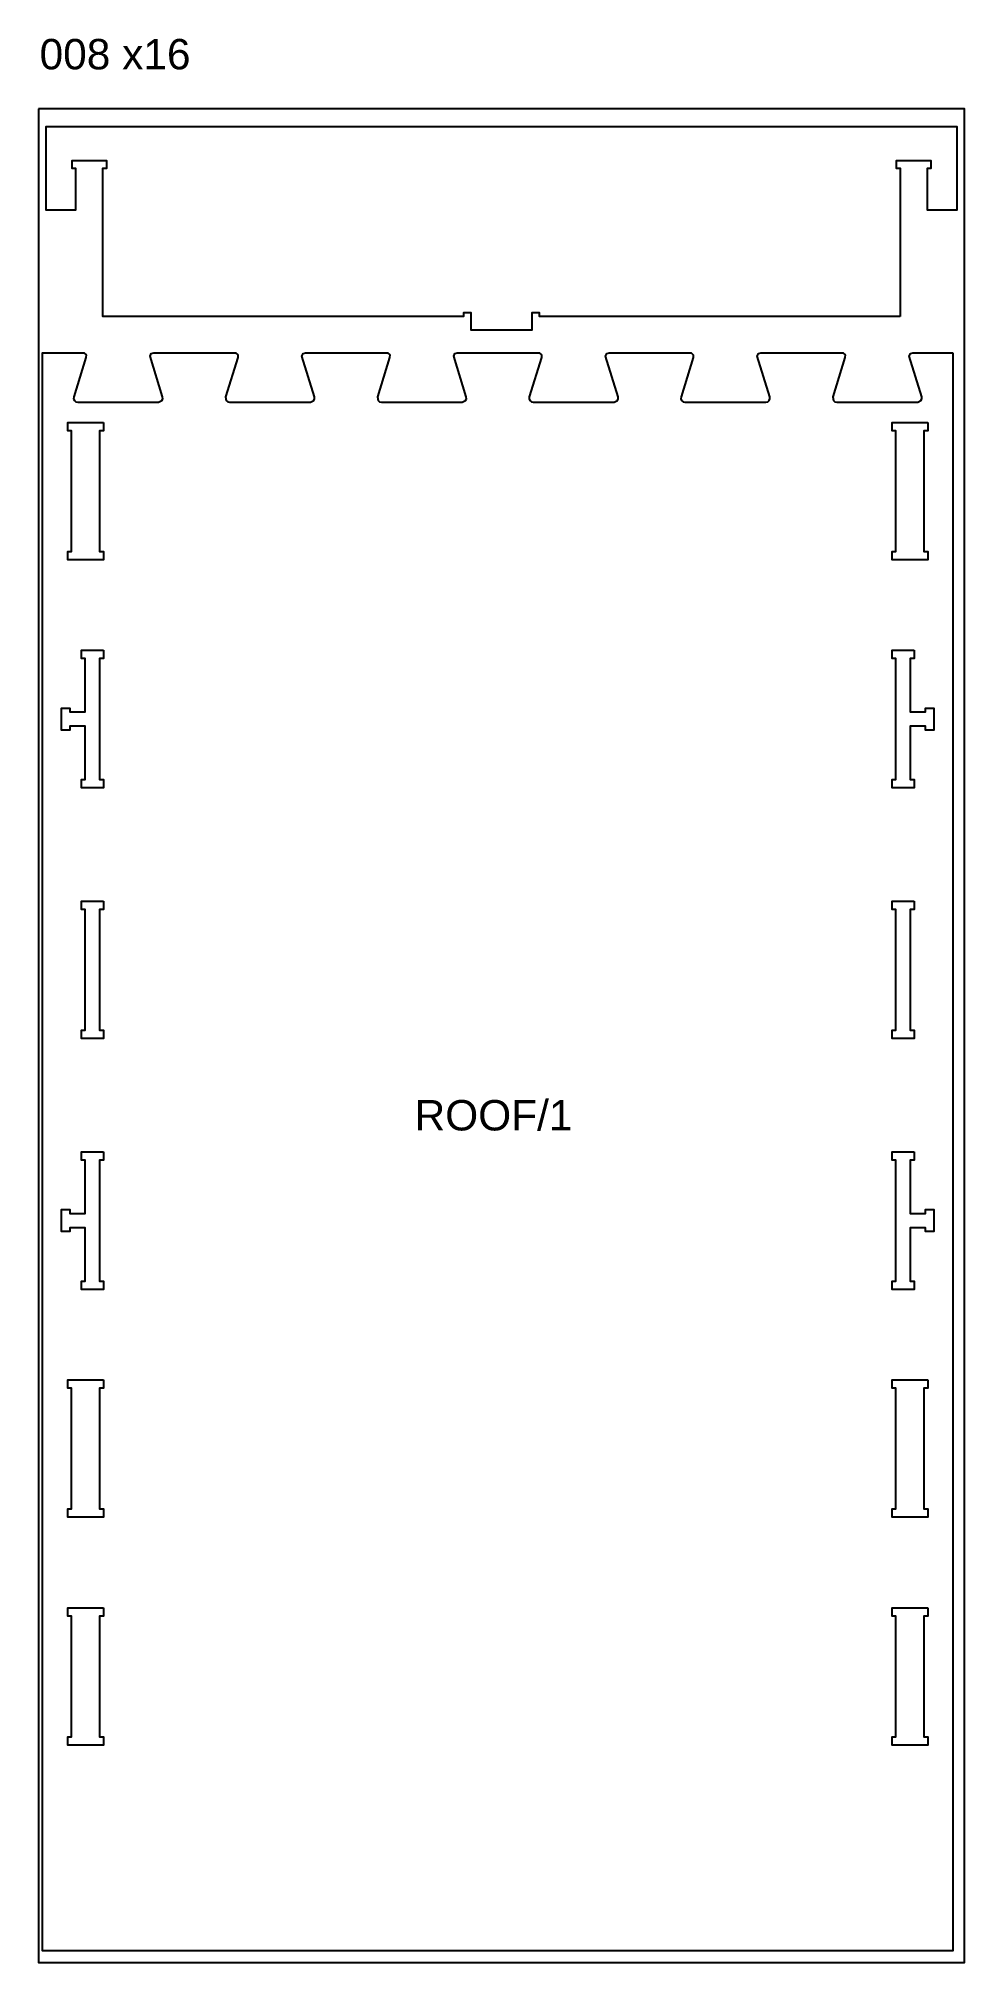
# Model space of a CAD drawing. Extents: x -4741 to 10570, y -11118 to 12613.
# Drawn here: x -2650 to -1430, y 882 to 3415 of the extents above; entities that cross this region are included whole.
import ezdxf

# ---------------------------------------------------------------- set-up
doc = ezdxf.new("R2010")
doc.units = 0
doc.header["$MEASUREMENT"] = 0
for name, color, linetype in [('0_SHEET_BIRCHPLY_2440X1220', 1, 'CONTINUOUS'), ('1_ANYTOOL_1MMDEEP_INSIDE', 2, 'CONTINUOUS'), ('3_ANYTOOL_CUTTHROUGH_INSID', 4, 'CONTINUOUS'), ('6_ANYTOOL_CUTTHROUGH_OUTSI', 5, 'CONTINUOUS')]:
    doc.layers.add(name, color=color, linetype=linetype)

msp = doc.modelspace()

# ---------------------------------------------------------------- texts
at = {"layer": '0_SHEET_BIRCHPLY_2440X1220', "insert": (-2648.1, 3414.2), "char_height": 40, "width": 232.771, "attachment_point": 1}
msp.add_mtext('\\fArial;008 x16', dxfattribs=at)
at = {"layer": '1_ANYTOOL_1MMDEEP_INSIDE', "insert": (-2154.1, 2017.5), "char_height": 40, "width": 231.807, "attachment_point": 1}
msp.add_mtext('\\fArial;ROOF/1', dxfattribs=at)

# ---------------------------------------------------------------- linework, layer by layer
at = {"layer": '0_SHEET_BIRCHPLY_2440X1220'}
msp.add_lwpolyline([(-2649.6, 3322.2), (-2649.6, 882.2), (-1429.6, 882.2), (-1429.6, 3322.2), (-2649.6, 3322.2)], dxfattribs=at)
at = {"layer": '3_ANYTOOL_CUTTHROUGH_INSID'}
for points in [[(-2564.1, 2909.5), (-2564.1, 2898.5), (-2569.1, 2898.5), (-2569.1, 2739.5), (-2564.1, 2739.5), (-2564.1, 2728.5), (-2611.1, 2728.5), (-2611.1, 2739.5), (-2606.1, 2739.5), (-2606.1, 2898.5), (-2611.1, 2898.5), (-2611.1, 2909.5), (-2564.1, 2909.5)], [(-1478.1, 2909.5), (-1478.1, 2898.5), (-1483.1, 2898.5), (-1483.1, 2739.5), (-1478.1, 2739.5), (-1478.1, 2728.5), (-1525.1, 2728.5), (-1525.1, 2739.5), (-1520.1, 2739.5), (-1520.1, 2898.5), (-1525.1, 2898.5), (-1525.1, 2909.5), (-1478.1, 2909.5)], [(-2564.1, 2609.5), (-2564.1, 2598.5), (-2569.1, 2598.5), (-2569.1, 2439.5), (-2564.1, 2439.5), (-2564.1, 2428.5), (-2593.1, 2428.5), (-2593.1, 2439.5), (-2588.1, 2439.5), (-2588.1, 2509.5), (-2608.1, 2509.5), (-2608.1, 2504.5), (-2619.1, 2504.5), (-2619.1, 2533.5), (-2608.1, 2533.5), (-2608.1, 2528.5), (-2588.1, 2528.5), (-2588.1, 2598.5), (-2593.1, 2598.5), (-2593.1, 2609.5), (-2564.1, 2609.5)], [(-1496.1, 2609.5), (-1496.1, 2598.5), (-1501.1, 2598.5), (-1501.1, 2528.5), (-1481.1, 2528.5), (-1481.1, 2533.5), (-1470.1, 2533.5), (-1470.1, 2504.5), (-1481.1, 2504.5), (-1481.1, 2509.5), (-1501.1, 2509.5), (-1501.1, 2439.5), (-1496.1, 2439.5), (-1496.1, 2428.5), (-1525.1, 2428.5), (-1525.1, 2439.5), (-1520.1, 2439.5), (-1520.1, 2598.5), (-1525.1, 2598.5), (-1525.1, 2609.5), (-1496.1, 2609.5)], [(-2564.1, 2279.4), (-2564.1, 2268.4), (-2569.1, 2268.4), (-2569.1, 2109.4), (-2564.1, 2109.4), (-2564.1, 2098.4), (-2593.1, 2098.4), (-2593.1, 2109.4), (-2588.1, 2109.4), (-2588.1, 2268.4), (-2593.1, 2268.4), (-2593.1, 2279.4), (-2564.1, 2279.4)], [(-1496.1, 2279.4), (-1496.1, 2268.4), (-1501.1, 2268.4), (-1501.1, 2109.4), (-1496.1, 2109.4), (-1496.1, 2098.4), (-1525.1, 2098.4), (-1525.1, 2109.4), (-1520.1, 2109.4), (-1520.1, 2268.4), (-1525.1, 2268.4), (-1525.1, 2279.4), (-1496.1, 2279.4)], [(-2564.1, 1949.3), (-2564.1, 1938.3), (-2569.1, 1938.3), (-2569.1, 1779.3), (-2564.1, 1779.3), (-2564.1, 1768.3), (-2593.1, 1768.3), (-2593.1, 1779.3), (-2588.1, 1779.3), (-2588.1, 1849.3), (-2608.1, 1849.3), (-2608.1, 1844.3), (-2619.1, 1844.3), (-2619.1, 1873.3), (-2608.1, 1873.3), (-2608.1, 1868.3), (-2588.1, 1868.3), (-2588.1, 1938.3), (-2593.1, 1938.3), (-2593.1, 1949.3), (-2564.1, 1949.3)], [(-1496.1, 1949.3), (-1496.1, 1938.3), (-1501.1, 1938.3), (-1501.1, 1868.3), (-1481.1, 1868.3), (-1481.1, 1873.3), (-1470.1, 1873.3), (-1470.1, 1844.3), (-1481.1, 1844.3), (-1481.1, 1849.3), (-1501.1, 1849.3), (-1501.1, 1779.3), (-1496.1, 1779.3), (-1496.1, 1768.3), (-1525.1, 1768.3), (-1525.1, 1779.3), (-1520.1, 1779.3), (-1520.1, 1938.3), (-1525.1, 1938.3), (-1525.1, 1949.3), (-1496.1, 1949.3)], [(-2564.1, 1649.3), (-2564.1, 1638.3), (-2569.1, 1638.3), (-2569.1, 1479.3), (-2564.1, 1479.3), (-2564.1, 1468.3), (-2611.1, 1468.3), (-2611.1, 1479.3), (-2606.1, 1479.3), (-2606.1, 1638.3), (-2611.1, 1638.3), (-2611.1, 1649.3), (-2564.1, 1649.3)], [(-1478.1, 1649.3), (-1478.1, 1638.3), (-1483.1, 1638.3), (-1483.1, 1479.3), (-1478.1, 1479.3), (-1478.1, 1468.3), (-1525.1, 1468.3), (-1525.1, 1479.3), (-1520.1, 1479.3), (-1520.1, 1638.3), (-1525.1, 1638.3), (-1525.1, 1649.3), (-1478.1, 1649.3)], [(-2564.1, 1349.3), (-2564.1, 1338.3), (-2569.1, 1338.3), (-2569.1, 1179.3), (-2564.1, 1179.3), (-2564.1, 1168.3), (-2611.1, 1168.3), (-2611.1, 1179.3), (-2606.1, 1179.3), (-2606.1, 1338.3), (-2611.1, 1338.3), (-2611.1, 1349.3), (-2564.1, 1349.3)], [(-1478.1, 1349.3), (-1478.1, 1338.3), (-1483.1, 1338.3), (-1483.1, 1179.3), (-1478.1, 1179.3), (-1478.1, 1168.3), (-1525.1, 1168.3), (-1525.1, 1179.3), (-1520.1, 1179.3), (-1520.1, 1338.3), (-1525.1, 1338.3), (-1525.1, 1349.3), (-1478.1, 1349.3)]]:
    msp.add_lwpolyline(points, dxfattribs=at)
at = {"layer": '6_ANYTOOL_CUTTHROUGH_OUTSI'}
for points in [[(-1514.6, 3048.9), (-1989.6, 3048.9), (-1989.6, 3053.9), (-1999.6, 3053.9), (-1999.6, 3030.9), (-2079.6, 3030.9), (-2079.6, 3053.9), (-2089.6, 3053.9), (-2089.6, 3048.9), (-2564.6, 3048.9), (-2564.6, 3243.9), (-2559.6, 3243.9), (-2559.6, 3253.9), (-2605.6, 3253.9), (-2605.6, 3243.9), (-2600.6, 3243.9), (-2600.6, 3188.9), (-2639.6, 3188.9), (-2639.6, 3298.9), (-1439.6, 3298.9), (-1439.6, 3188.9), (-1478.6, 3188.9), (-1478.6, 3243.9), (-1473.6, 3243.9), (-1473.6, 3253.9), (-1519.6, 3253.9), (-1519.6, 3243.9), (-1514.6, 3243.9), (-1514.6, 3048.9)], [(-1444.9, 3001), (-1444.9, 897.5), (-2644.4, 897.5), (-2644.4, 3001), (-2589.9, 3001), (-2586.9, 2998.4), (-2587.1, 2995.1), (-2603.1, 2943.1), (-2603.3, 2940.6), (-2602.3, 2938.2), (-2600.3, 2936.6), (-2597.9, 2936), (-2491.3, 2936), (-2487, 2938.2), (-2485.9, 2940.6), (-2486.1, 2943.1), (-2502.6, 2996.5), (-2501, 3000.2), (-2497.8, 3001), (-2389.9, 3001), (-2386.9, 2998.4), (-2387.1, 2995.1), (-2403.1, 2943), (-2402.3, 2938.2), (-2400.3, 2936.6), (-2397.9, 2936), (-2291.3, 2936), (-2287, 2938.2), (-2285.9, 2940.6), (-2286.1, 2943.1), (-2302.6, 2996.5), (-2301, 3000.2), (-2297.8, 3001), (-2189.9, 3001), (-2186.9, 2998.4), (-2187.1, 2995.1), (-2203.1, 2943), (-2202.3, 2938.2), (-2200.3, 2936.6), (-2197.9, 2936), (-2091.3, 2936), (-2087, 2938.2), (-2085.9, 2940.6), (-2086.1, 2943.1), (-2102.6, 2996.5), (-2101, 3000.2), (-2097.8, 3001), (-1989.9, 3001), (-1986.9, 2998.4), (-1987.1, 2995.1), (-2003.1, 2943.1), (-2003.3, 2940.6), (-2002.3, 2938.2), (-2000.3, 2936.6), (-1997.9, 2936), (-1891.3, 2936), (-1887, 2938.2), (-1885.9, 2940.6), (-1886.1, 2943.1), (-1902.6, 2996.5), (-1901, 3000.2), (-1897.8, 3001), (-1789.9, 3001), (-1786.9, 2998.4), (-1787.1, 2995.1), (-1803.1, 2943.1), (-1803.3, 2940.6), (-1802.3, 2938.2), (-1800.3, 2936.6), (-1797.9, 2936), (-1691.3, 2936), (-1688.9, 2936.6), (-1686.9, 2938.2), (-1685.9, 2940.6), (-1686.1, 2943.1), (-1702.6, 2996.5), (-1701, 3000.2), (-1697.8, 3001), (-1589.9, 3001), (-1586.9, 2998.4), (-1587.1, 2995.1), (-1603.1, 2943), (-1602.3, 2938.2), (-1600.3, 2936.6), (-1597.9, 2936), (-1491.3, 2936), (-1487, 2938.2), (-1485.9, 2940.6), (-1486.1, 2943.1), (-1502.6, 2996.5), (-1501, 3000.2), (-1497.8, 3001), (-1444.9, 3001)]]:
    msp.add_lwpolyline(points, dxfattribs=at)

msp.set_redraw_order([(e.dxf.handle, doc.entitydb.next_handle()) for e in msp.query("TEXT MTEXT ATTDEF DIMENSION ARC_DIMENSION")])  # texts and dimensions are drawn at this point

doc.saveas('drawing.dxf')
